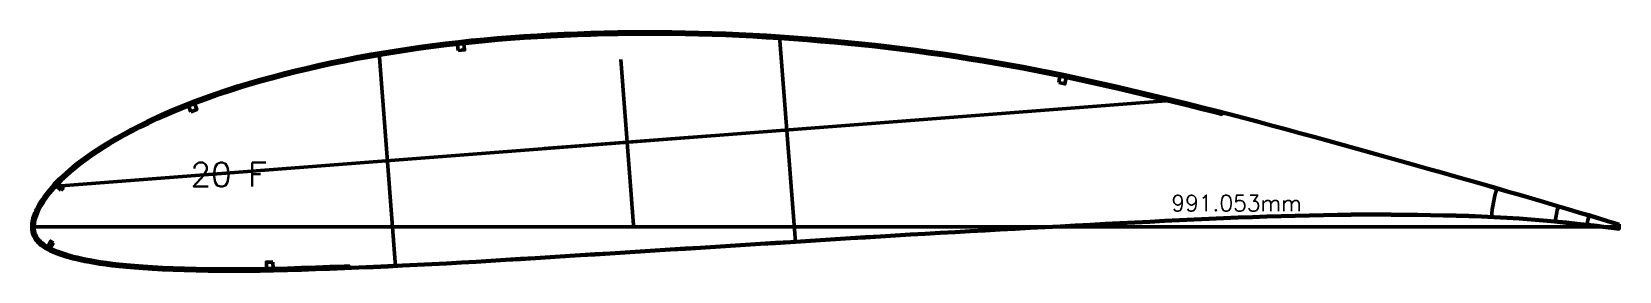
# Model space of a CAD drawing. Header units: metres. Extents: x -405 to 675, y -15418 to 133.
# Drawn here: x -372 to 619, y -3828 to -3678 of the extents above; entities that cross this region are included whole.
import ezdxf
from ezdxf.enums import TextEntityAlignment as Align

# ---------------------------------------------------------------- set-up
doc = ezdxf.new("R2010")
doc.units = ezdxf.units.M
for name, color, linetype, lineweight in [('FoilLayer', 7, 'Continuous', 50), ('RefFoilLayer', 7, 'Continuous', 50), ('StringerLayer', 7, 'Continuous', 50), ('SubLayer', 7, 'Continuous', 50), ('TextLayer', 7, 'Continuous', 50)]:
    doc.layers.add(name, color=color, linetype=linetype, lineweight=lineweight)
doc.styles.add('MSゴシック', font='romans')

msp = doc.modelspace()

# ---------------------------------------------------------------- texts
at = {"layer": 'TextLayer', "style": 'MSゴシック'}
msp.add_text('20 F', height=15, dxfattribs=at).set_placement((-272.54, -3774.99))
msp.add_text('991.053mm', height=10, dxfattribs=at).set_placement((421.2, -3793.3), align=Align.BOTTOM_RIGHT)

# ---------------------------------------------------------------- linework, layer by layer
at = {"layer": 'FoilLayer'}
msp.add_lwpolyline([(619.27, -3798.94), (616.24, -3797.97), (611.37, -3796.5), (606.1, -3794.87), (600.34, -3793.13), (594.06, -3791.27), (587.31, -3789.27), (580.16, -3787.14), (572.68, -3784.93), (564.99, -3782.66), (557.22, -3780.39), (549.39, -3778.16), (541.45, -3775.84), (533.42, -3773.48), (525.25, -3771.14), (516.96, -3768.77), (508.52, -3766.4), (499.92, -3763.98), (491.18, -3761.52), (482.35, -3759.04), (473.45, -3756.55), (464.53, -3754.05), (455.6, -3751.56), (446.67, -3749.08), (437.75, -3746.61), (428.83, -3744.16), (419.94, -3741.72), (411.07, -3739.31), (402.25, -3736.93), (393.44, -3734.58), (384.65, -3732.26), (375.87, -3729.97), (371.53, -3728.85), (371.27, -3729.86), (366.87, -3728.72), (358.14, -3726.5), (349.43, -3724.32), (340.73, -3722.17), (332.03, -3720.05), (323.34, -3717.96), (314.67, -3715.91), (306.06, -3713.89), (297.51, -3711.93), (289.02, -3710.03), (280.58, -3708.2), (272.16, -3706.42), (263.76, -3704.7), (255.38, -3703.05), (247.01, -3701.44), (238.66, -3699.9), (230.31, -3698.42), (221.96, -3697.01), (213.61, -3695.65), (205.24, -3694.35), (196.86, -3693.1), (188.46, -3691.91), (180.06, -3690.78), (171.66, -3689.7), (163.24, -3688.68), (154.8, -3687.71), (146.34, -3686.8), (137.85, -3685.94), (129.36, -3685.13), (120.86, -3684.38), (112.36, -3683.67), (103.87, -3683.02), (95.39, -3682.42), (86.92, -3681.88), (78.46, -3681.4), (70, -3680.97), (61.56, -3680.61), (53.12, -3680.3), (44.7, -3680.05), (36.27, -3679.86), (27.86, -3679.73), (19.45, -3679.66), (11.05, -3679.66), (2.64, -3679.71), (-5.77, -3679.83), (-14.16, -3680), (-22.55, -3680.23), (-30.92, -3680.52), (-39.28, -3680.87), (-47.62, -3681.28), (-55.94, -3681.75), (-64.24, -3682.29), (-72.49, -3682.87), (-80.69, -3683.52), (-88.83, -3684.23), (-96.92, -3685.02), (-104.98, -3685.89), (-113.02, -3686.83), (-121.05, -3687.85), (-129.05, -3688.93), (-137.02, -3690.09), (-144.97, -3691.31), (-152.87, -3692.61), (-160.73, -3693.98), (-168.55, -3695.41), (-176.3, -3696.92), (-184, -3698.5), (-191.63, -3700.15), (-199.2, -3701.88), (-206.69, -3703.68), (-214.11, -3705.56), (-221.48, -3707.51), (-228.76, -3709.52), (-235.89, -3711.57), (-242.87, -3713.68), (-249.7, -3715.85), (-256.38, -3718.1), (-262.93, -3720.42), (-269.33, -3722.8), (-275.58, -3725.25), (-281.67, -3727.75), (-287.57, -3730.3), (-293.29, -3732.88), (-298.81, -3735.49), (-304.1, -3738.1), (-309.14, -3740.69), (-313.92, -3743.25), (-318.41, -3745.76), (-322.62, -3748.24), (-326.56, -3750.67), (-330.24, -3753.03), (-333.66, -3755.34), (-336.83, -3757.56), (-339.77, -3759.71), (-342.48, -3761.79), (-344.99, -3763.79), (-347.29, -3765.73), (-349.42, -3767.6), (-351.38, -3769.42), (-353.2, -3771.18), (-354.88, -3772.87), (-356.43, -3774.51), (-357.87, -3776.1), (-359.19, -3777.63), (-360.41, -3779.12), (-361.53, -3780.56), (-362.57, -3781.97), (-363.53, -3783.33), (-364.41, -3784.65), (-365.21, -3785.94), (-365.95, -3787.21), (-366.64, -3788.44), (-367.25, -3789.61), (-367.79, -3790.75), (-368.28, -3791.9), (-368.72, -3793.03), (-369.1, -3794.09), (-369.42, -3795.11), (-369.66, -3796.15), (-369.86, -3797.17), (-370.01, -3798.16), (-370.1, -3799.11), (-370.14, -3800.06), (-370.14, -3800.94), (-370.07, -3801.83), (-369.93, -3802.71), (-369.71, -3803.61), (-369.4, -3804.5), (-369.02, -3805.38), (-368.56, -3806.25), (-368.03, -3807.09), (-367.41, -3807.92), (-366.69, -3808.73), (-365.9, -3809.52), (-365.03, -3810.29), (-364.08, -3811.04), (-363.05, -3811.76), (-361.95, -3812.46), (-360.76, -3813.13), (-359.49, -3813.78), (-358.11, -3814.4), (-356.65, -3815.02), (-355.08, -3815.62), (-353.42, -3816.21), (-351.65, -3816.81), (-349.76, -3817.4), (-347.75, -3817.99), (-345.61, -3818.57), (-343.31, -3819.14), (-340.84, -3819.69), (-338.17, -3820.25), (-335.3, -3820.8), (-332.2, -3821.35), (-328.86, -3821.91), (-325.24, -3822.44), (-321.33, -3822.96), (-317.08, -3823.44), (-312.46, -3823.89), (-307.44, -3824.32), (-302.02, -3824.73), (-296.2, -3825.11), (-289.98, -3825.44), (-283.37, -3825.71), (-276.38, -3825.94), (-269.03, -3826.11), (-261.39, -3826.25), (-253.54, -3826.34), (-245.54, -3826.38), (-237.41, -3826.36), (-229.13, -3826.25), (-220.68, -3826.08), (-212.07, -3825.86), (-203.34, -3825.61), (-194.51, -3825.32), (-185.56, -3824.99), (-176.52, -3824.65), (-173.49, -3824.53), (-173.45, -3825.58), (-167.41, -3825.34), (-158.33, -3824.97), (-149.25, -3824.57), (-140.15, -3824.13), (-131.01, -3823.67), (-121.84, -3823.19), (-112.64, -3822.71), (-103.45, -3822.21), (-94.28, -3821.69), (-85.09, -3821.14), (-75.86, -3820.56), (-66.58, -3819.98), (-57.28, -3819.4), (-47.97, -3818.83), (-38.64, -3818.25), (-29.29, -3817.66), (-19.92, -3817.07), (-10.54, -3816.47), (-1.16, -3815.88), (8.22, -3815.3), (17.61, -3814.71), (26.98, -3814.13), (36.35, -3813.53), (45.73, -3812.93), (55.12, -3812.34), (64.5, -3811.74), (73.88, -3811.16), (83.26, -3810.57), (92.64, -3809.98), (102.02, -3809.38), (111.39, -3808.78), (120.76, -3808.18), (130.12, -3807.58), (139.47, -3807), (148.81, -3806.43), (158.16, -3805.86), (167.5, -3805.3), (176.82, -3804.75), (186.14, -3804.21), (195.46, -3803.69), (204.8, -3803.18), (214.16, -3802.67), (223.53, -3802.15), (232.9, -3801.63), (242.26, -3801.11), (251.63, -3800.59), (260.98, -3800.09), (270.35, -3799.59), (279.7, -3799.09), (289.05, -3798.59), (298.38, -3798.08), (307.69, -3797.6), (316.98, -3797.12), (326.27, -3796.67), (335.57, -3796.22), (344.87, -3795.77), (354.11, -3795.33), (363.29, -3794.9), (372.41, -3794.5), (381.49, -3794.13), (390.54, -3793.78), (399.49, -3793.45), (408.35, -3793.16), (417.17, -3792.93), (425.98, -3792.74), (434.74, -3792.58), (443.44, -3792.41), (451.97, -3792.26), (460.33, -3792.2), (468.67, -3792.24), (477.01, -3792.28), (485.27, -3792.3), (493.42, -3792.39), (501.53, -3792.58), (509.63, -3792.76), (517.64, -3792.9), (525.53, -3793.1), (533.4, -3793.44), (541.32, -3793.84), (549.19, -3794.25), (556.87, -3794.67), (564.39, -3795.25), (571.88, -3795.91), (579.23, -3796.6), (586.33, -3797.28), (593.09, -3797.98), (599.49, -3798.69), (605.5, -3799.35), (611.08, -3800), (616.22, -3800.62), (619.4, -3801.04)], close=True, dxfattribs=at)
at = {"layer": 'RefFoilLayer'}
msp.add_lwpolyline([(619.41, -3798.51), (616.37, -3797.54), (611.5, -3796.07), (606.23, -3794.44), (600.47, -3792.7), (594.19, -3790.84), (587.44, -3788.84), (580.29, -3786.71), (572.81, -3784.5), (565.11, -3782.22), (557.34, -3779.96), (549.52, -3777.73), (541.58, -3775.41), (533.55, -3773.04), (525.38, -3770.7), (517.08, -3768.34), (508.64, -3765.97), (500.04, -3763.55), (491.31, -3761.09), (482.47, -3758.61), (473.57, -3756.12), (464.65, -3753.62), (455.72, -3751.12), (446.79, -3748.64), (437.87, -3746.17), (428.95, -3743.72), (420.06, -3741.29), (411.19, -3738.87), (402.36, -3736.49), (393.56, -3734.14), (384.76, -3731.82), (375.99, -3729.53), (367.24, -3727.27), (358.51, -3725.05), (349.79, -3722.86), (341.09, -3720.71), (332.38, -3718.59), (323.68, -3716.5), (315.01, -3714.45), (306.39, -3712.43), (297.84, -3710.47), (289.34, -3708.57), (280.89, -3706.73), (272.46, -3704.95), (264.05, -3703.23), (255.66, -3701.57), (247.28, -3699.97), (238.92, -3698.43), (230.56, -3696.95), (222.21, -3695.53), (213.84, -3694.17), (205.46, -3692.86), (197.07, -3691.62), (188.67, -3690.42), (180.25, -3689.29), (171.84, -3688.21), (163.41, -3687.19), (154.96, -3686.22), (146.49, -3685.31), (137.99, -3684.45), (129.49, -3683.64), (120.98, -3682.88), (112.48, -3682.17), (103.98, -3681.52), (95.48, -3680.92), (87, -3680.38), (78.53, -3679.9), (70.07, -3679.47), (61.61, -3679.11), (53.17, -3678.8), (44.73, -3678.55), (36.3, -3678.36), (27.87, -3678.23), (19.45, -3678.16), (11.04, -3678.16), (2.62, -3678.21), (-5.8, -3678.33), (-14.21, -3678.5), (-22.6, -3678.73), (-30.99, -3679.02), (-39.35, -3679.37), (-47.71, -3679.78), (-56.04, -3680.26), (-64.35, -3680.79), (-72.61, -3681.38), (-80.82, -3682.03), (-88.98, -3682.74), (-97.08, -3683.53), (-105.15, -3684.4), (-113.21, -3685.34), (-121.25, -3686.36), (-129.26, -3687.45), (-137.25, -3688.6), (-145.21, -3689.83), (-153.13, -3691.13), (-161.01, -3692.5), (-168.83, -3693.94), (-176.6, -3695.45), (-184.32, -3697.04), (-191.97, -3698.69), (-199.55, -3700.42), (-207.05, -3702.22), (-214.5, -3704.11), (-221.88, -3706.07), (-229.17, -3708.08), (-236.32, -3710.13), (-243.33, -3712.25), (-250.18, -3714.43), (-256.88, -3716.69), (-263.45, -3719.01), (-269.87, -3721.41), (-276.15, -3723.86), (-282.26, -3726.37), (-288.19, -3728.93), (-293.93, -3731.52), (-299.47, -3734.14), (-304.79, -3736.76), (-309.85, -3739.37), (-314.65, -3741.94), (-319.17, -3744.47), (-323.41, -3746.96), (-327.38, -3749.4), (-331.08, -3751.79), (-334.52, -3754.11), (-337.72, -3756.35), (-340.68, -3758.52), (-343.42, -3760.62), (-345.95, -3762.64), (-348.29, -3764.6), (-350.44, -3766.5), (-352.43, -3768.34), (-354.27, -3770.12), (-355.97, -3771.84), (-357.55, -3773.51), (-359, -3775.12), (-360.35, -3776.68), (-361.59, -3778.2), (-362.74, -3779.67), (-363.8, -3781.11), (-364.78, -3782.5), (-365.68, -3783.86), (-366.5, -3785.19), (-367.26, -3786.48), (-367.96, -3787.74), (-368.61, -3788.96), (-369.18, -3790.17), (-369.67, -3791.36), (-370.13, -3792.52), (-370.54, -3793.65), (-370.88, -3794.77), (-371.14, -3795.87), (-371.34, -3796.95), (-371.5, -3798.01), (-371.6, -3799.05), (-371.64, -3800.06), (-371.63, -3801.06), (-371.55, -3802.07), (-371.38, -3803.09), (-371.12, -3804.1), (-370.78, -3805.1), (-370.35, -3806.08), (-369.83, -3807.05), (-369.22, -3808), (-368.53, -3808.92), (-367.75, -3809.8), (-366.89, -3810.65), (-365.95, -3811.47), (-364.94, -3812.27), (-363.85, -3813.03), (-362.69, -3813.77), (-361.44, -3814.47), (-360.11, -3815.14), (-358.69, -3815.79), (-357.19, -3816.42), (-355.59, -3817.03), (-353.89, -3817.64), (-352.09, -3818.24), (-350.18, -3818.84), (-348.14, -3819.44), (-345.97, -3820.02), (-343.64, -3820.6), (-341.14, -3821.16), (-338.46, -3821.72), (-335.56, -3822.28), (-332.44, -3822.83), (-329.08, -3823.39), (-325.44, -3823.93), (-321.5, -3824.45), (-317.22, -3824.94), (-312.59, -3825.39), (-307.55, -3825.82), (-302.12, -3826.23), (-296.28, -3826.61), (-290.04, -3826.94), (-283.42, -3827.21), (-276.41, -3827.44), (-269.06, -3827.61), (-261.41, -3827.75), (-253.55, -3827.84), (-245.53, -3827.88), (-237.39, -3827.85), (-229.1, -3827.75), (-220.64, -3827.58), (-212.03, -3827.36), (-203.29, -3827.11), (-194.45, -3826.82), (-185.5, -3826.49), (-176.47, -3826.15), (-167.39, -3825.79), (-158.31, -3825.42), (-149.23, -3825.02), (-140.13, -3824.58), (-130.99, -3824.12), (-121.81, -3823.64), (-112.62, -3823.16), (-103.43, -3822.66), (-94.25, -3822.14), (-85.06, -3821.59), (-75.83, -3821.01), (-66.55, -3820.43), (-57.26, -3819.85), (-47.94, -3819.28), (-38.61, -3818.7), (-29.26, -3818.11), (-19.89, -3817.51), (-10.51, -3816.92), (-1.13, -3816.33), (8.25, -3815.75), (17.64, -3815.16), (27.01, -3814.58), (36.38, -3813.98), (45.76, -3813.38), (55.14, -3812.78), (64.52, -3812.19), (73.91, -3811.61), (83.29, -3811.02), (92.67, -3810.43), (102.05, -3809.83), (111.42, -3809.22), (120.79, -3808.62), (130.15, -3808.03), (139.49, -3807.45), (148.84, -3806.88), (158.19, -3806.31), (167.52, -3805.75), (176.85, -3805.2), (186.16, -3804.66), (195.48, -3804.14), (204.82, -3803.63), (214.19, -3803.12), (223.55, -3802.6), (232.92, -3802.08), (242.29, -3801.56), (251.65, -3801.04), (261.01, -3800.54), (270.37, -3800.04), (279.73, -3799.54), (289.07, -3799.04), (298.4, -3798.53), (307.71, -3798.04), (317, -3797.57), (326.29, -3797.11), (335.6, -3796.66), (344.89, -3796.22), (354.13, -3795.78), (363.31, -3795.35), (372.43, -3794.95), (381.51, -3794.58), (390.55, -3794.23), (399.5, -3793.9), (408.37, -3793.61), (417.18, -3793.38), (425.98, -3793.19), (434.75, -3793.03), (443.44, -3792.86), (451.97, -3792.71), (460.33, -3792.65), (468.67, -3792.69), (477.01, -3792.73), (485.27, -3792.75), (493.41, -3792.84), (501.52, -3793.03), (509.62, -3793.21), (517.63, -3793.35), (525.51, -3793.55), (533.37, -3793.89), (541.29, -3794.29), (549.17, -3794.69), (556.83, -3795.12), (564.35, -3795.7), (571.84, -3796.36), (579.18, -3797.05), (586.28, -3797.72), (593.04, -3798.42), (599.44, -3799.13), (605.44, -3799.8), (611.02, -3800.45), (616.16, -3801.07), (619.34, -3801.49)], close=True, dxfattribs=at)
at = {"layer": 'StringerLayer'}
for points in [[(-105.46, -3689.96), (-101.48, -3689.53), (-101.91, -3685.56), (-105.89, -3685.98), (-105.46, -3689.96)], [(269.45, -3709.94), (273.36, -3710.76), (274.19, -3706.85), (270.27, -3706.02), (269.45, -3709.94)], [(-272.4, -3728.3), (-268.67, -3726.84), (-270.13, -3723.12), (-273.85, -3724.58), (-272.4, -3728.3)], [(-353.47, -3777.2), (-352.1, -3775.75), (-355, -3773), (-356.38, -3774.45), (-353.47, -3777.2)], [(-358.16, -3810), (-359.91, -3809.02), (-361.87, -3812.51), (-360.13, -3813.49), (-358.16, -3810)], [(-221.1, -3822.09), (-225.1, -3822.17), (-225.02, -3826.17), (-221.02, -3826.08), (-221.1, -3822.09)]]:
    msp.add_lwpolyline(points, dxfattribs=at)
at = {"layer": 'SubLayer'}
for p, q in [((95.19, -3680.91), (105.1, -3809.63)), ((-154.74, -3691.41), (-144.48, -3824.79)), ((-3.99, -3695.45), (3.99, -3799.06)), ((342.01, -3720.94), (-358.77, -3774.86)), ((-51.82, -3751.24), (51.82, -3743.27)), ((-371.64, -3800), (619.41, -3800))]:
    msp.add_line(p, q, dxfattribs=at)
for radius, start, end in [(80, 162.76034, 175.52571), (40, 161.81257, 175.16831), (20, 160.13972, 176.22067)]:
    msp.add_arc((619.41, -3800), radius, start, end, dxfattribs=at)

msp.set_redraw_order([(e.dxf.handle, doc.entitydb.next_handle()) for e in msp.query("TEXT MTEXT ATTDEF DIMENSION ARC_DIMENSION")])  # texts and dimensions are drawn at this point

doc.saveas('drawing.dxf')
